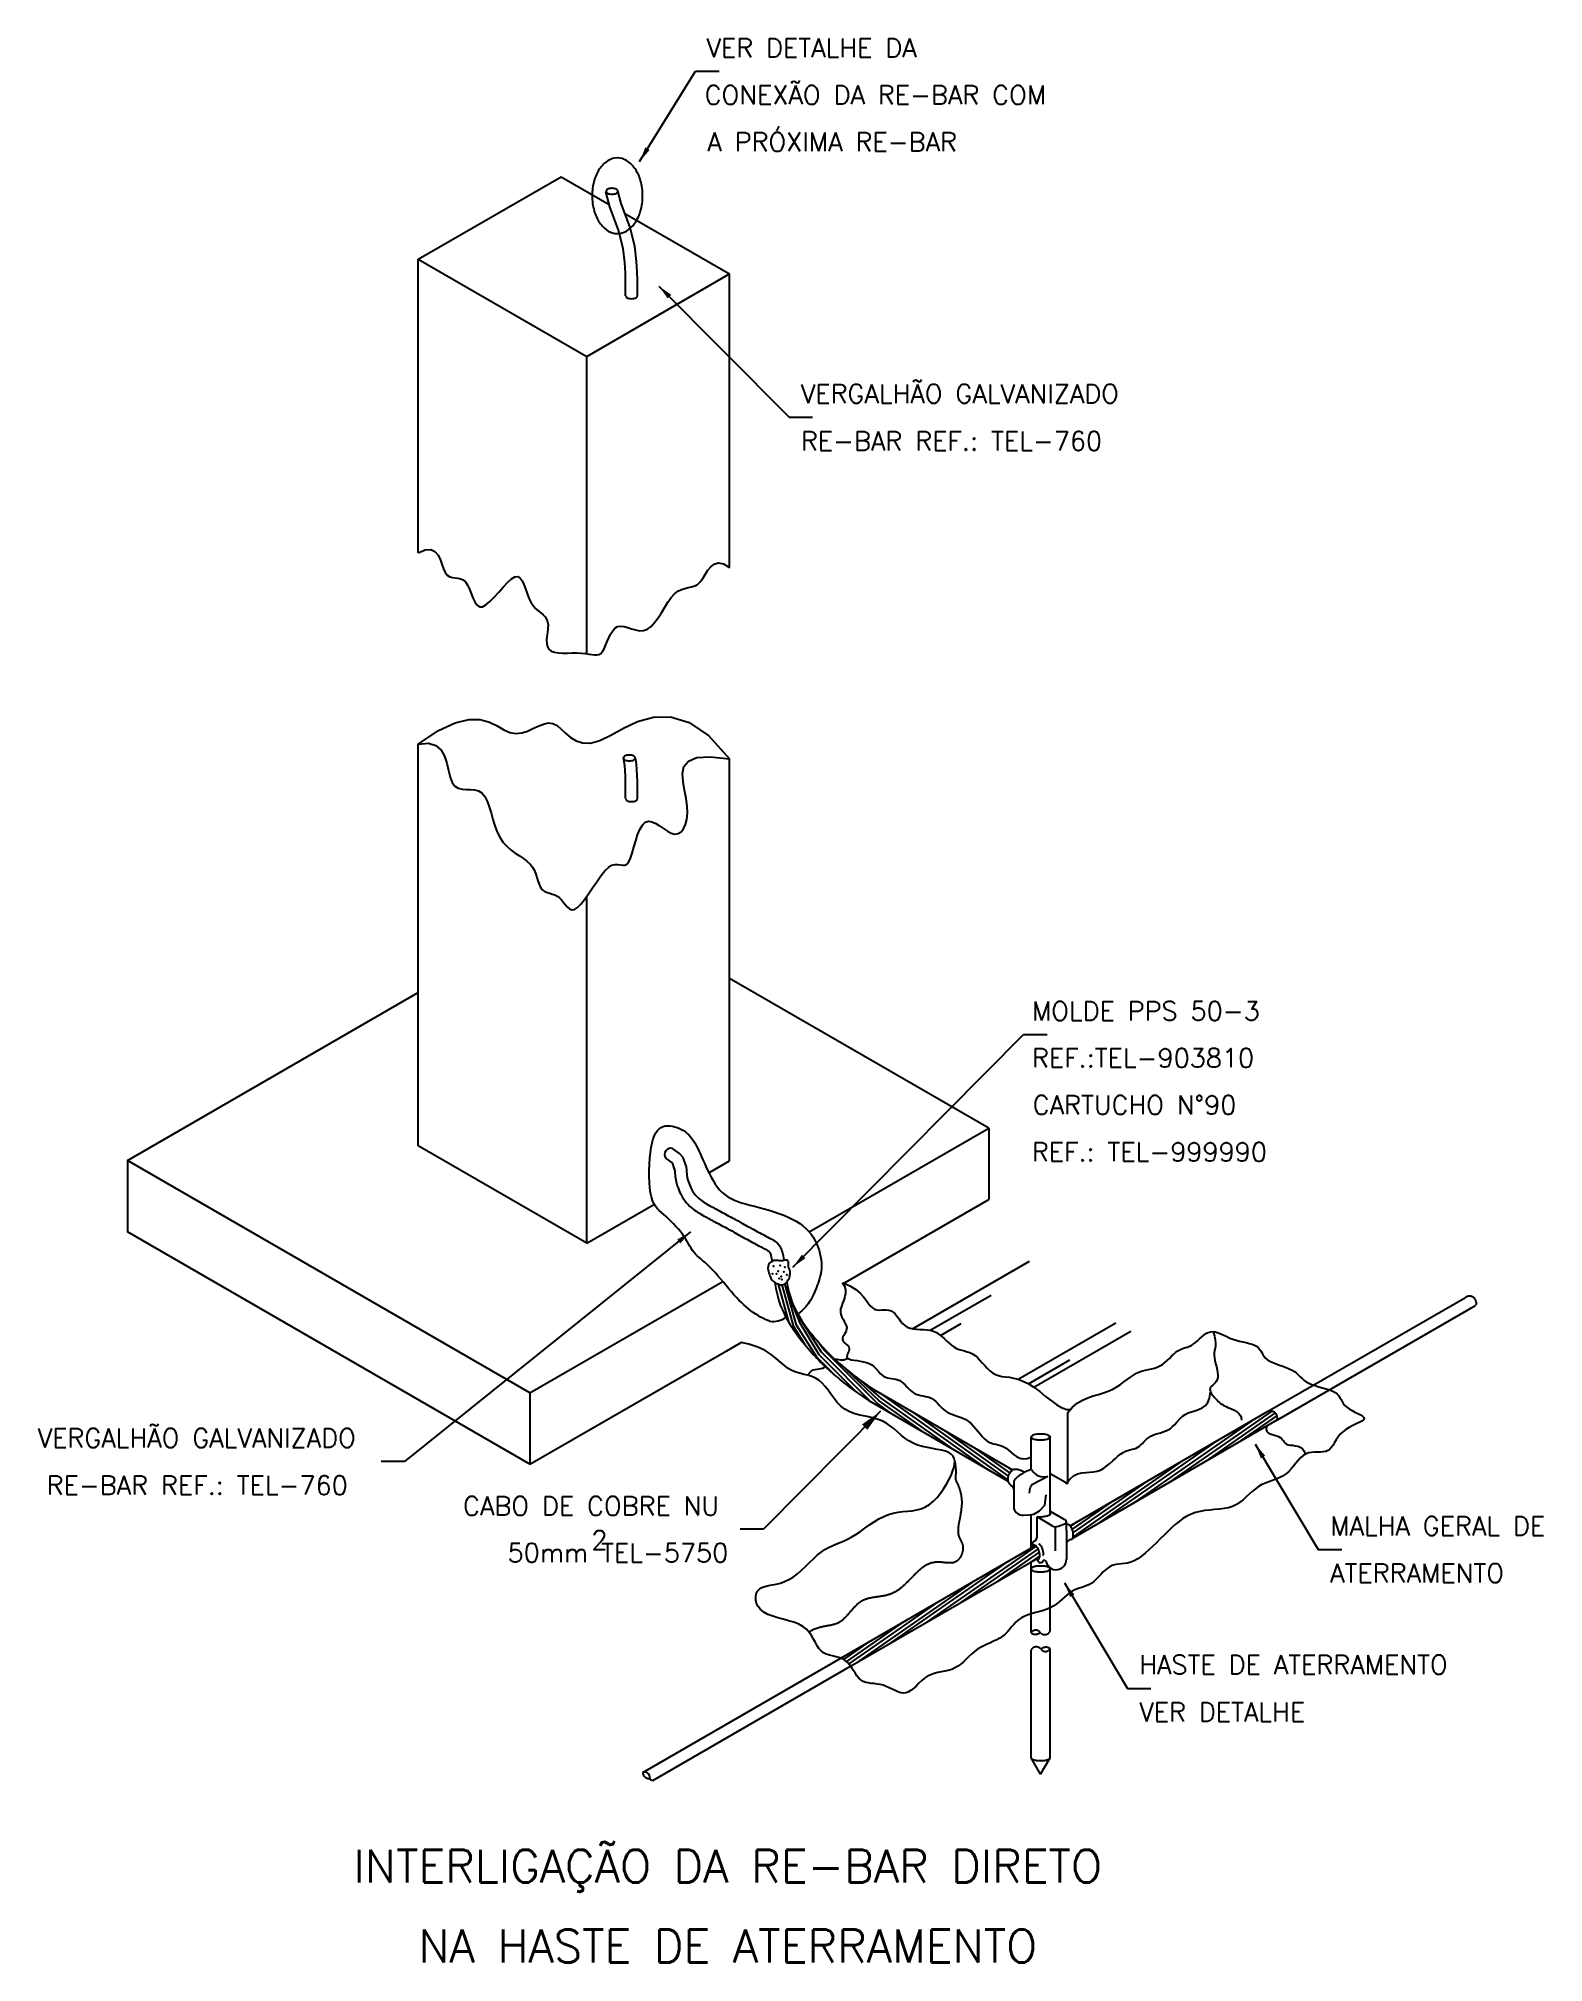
# Model space of a CAD drawing. Header units: millimetres. Extents: x -5744 to -5728, y -4402.7 to -4382.2.
import ezdxf
from ezdxf.enums import TextEntityAlignment as Align

# ---------------------------------------------------------------- set-up
doc = ezdxf.new("R2010")
doc.units = ezdxf.units.MM
doc.header["$LTSCALE"] = 10
doc.linetypes.add('DASHEDX2', pattern=[1.5, 1, -0.5])
doc.layers.add('Termotécnica', color=7, linetype='Continuous')
doc.styles.add('r140', font='romans.shx')
doc.styles.add('r80', font='romans.shx')

msp = doc.modelspace()

# ---------------------------------------------------------------- texts
at = {"layer": 'Termotécnica', "color": 2, "style": 'r80'}
for s, p in [('VER DETALHE DA', (-5736.924, -4382.407)), ('CONEXÃO DA RE-BAR COM', (-5736.943, -4382.908)), ('A PRÓXIMA RE-BAR', (-5736.915, -4383.408)), ('VERGALHÃO GALVANIZADO', (-5735.92, -4386.089)), ('RE-BAR REF.: TEL-760', (-5735.919, -4386.591)), ('MOLDE PPS 50-3 ', (-5733.46, -4392.658)), ('REF.:TEL-903810', (-5733.46, -4393.158)), ('CARTUCHO N%%d90 ', (-5733.452, -4393.658)), ('REF.: TEL-999990', (-5733.461, -4394.158)), ('VERGALHÃO GALVANIZADO', (-5744.042, -4397.204)), ('RE-BAR REF.: TEL-760', (-5743.947, -4397.706)), ('CABO DE COBRE NU', (-5739.515, -4397.926)), ('MALHA GERAL DE ', (-5730.286, -4398.14)), ('50mm TEL-5750', (-5739.04, -4398.425)), ('2', (-5738.148, -4398.289)), ('ATERRAMENTO', (-5730.287, -4398.641)), ('HASTE DE ATERRAMENTO', (-5732.318, -4399.616)), ('VER DETALHE', (-5732.318, -4400.12))]:
    msp.add_text(s, height=0.2, dxfattribs=at).set_placement(p)
at = {"layer": 'Termotécnica', "color": 5, "style": 'r140'}
for s, p in [('INTERLIGAÇÃO DA RE-BAR DIRETO', (-5736.696, -4401.94)), ('NA HASTE DE ATERRAMENTO', (-5736.696, -4402.791))]:
    msp.add_text(s, height=0.35, dxfattribs=at).set_placement(p, align=Align.BOTTOM_CENTER)

# ---------------------------------------------------------------- linework, layer by layer
at = {"layer": 'Termotécnica', "color": 2}
for p, q in [((-5737.635, -4383.517), (-5737.04, -4382.557)), ((-5737.04, -4382.557), (-5737.04, -4382.557)), ((-5737.04, -4382.557), (-5736.79, -4382.557)), ((-5739.991, -4384.557), (-5738.47, -4383.679)), ((-5738.47, -4383.679), (-5737.96, -4383.974)), ((-5737.793, -4384.07), (-5736.678, -4384.714)), ((-5739.991, -4384.557), (-5738.198, -4385.592)), ((-5739.991, -4387.681), (-5739.991, -4384.557)), ((-5738.198, -4385.592), (-5736.678, -4384.714)), ((-5736.678, -4387.838), (-5736.678, -4384.714)), ((-5737.431, -4384.842), (-5736.045, -4386.239)), ((-5738.198, -4388.756), (-5738.198, -4385.592)), ((-5736.045, -4386.239), (-5735.795, -4386.239)), ((-5739.991, -4393.995), (-5739.991, -4389.718)), ((-5736.678, -4394.152), (-5736.678, -4389.875)), ((-5738.198, -4395.03), (-5738.198, -4391.337)), ((-5733.919, -4393.804), (-5736.678, -4392.211)), ((-5743.085, -4394.15), (-5739.991, -4392.363)), ((-5736.003, -4395.284), (-5733.548, -4392.808)), ((-5733.548, -4392.808), (-5733.298, -4392.808)), ((-5735.832, -4394.908), (-5733.919, -4393.804)), ((-5733.919, -4393.804), (-5733.919, -4394.564)), ((-5733.919, -4393.804), (-5733.919, -4394.564)), ((-5738.198, -4395.03), (-5739.991, -4393.995)), ((-5743.085, -4394.15), (-5743.085, -4394.91)), ((-5738.802, -4396.623), (-5743.085, -4394.15)), ((-5736.898, -4394.28), (-5736.678, -4394.152)), ((-5738.198, -4395.03), (-5737.478, -4394.615)), ((-5735.473, -4395.461), (-5733.919, -4394.564)), ((-5735.463, -4395.455), (-5733.919, -4394.564)), ((-5738.802, -4397.383), (-5743.085, -4394.91)), ((-5737.094, -4394.91), (-5740.136, -4397.354)), ((-5738.802, -4396.623), (-5736.75, -4395.438)), ((-5738.802, -4397.383), (-5736.555, -4396.086)), ((-5736.733, -4396.189), (-5736.555, -4396.086)), ((-5738.802, -4397.383), (-5736.844, -4396.252)), ((-5738.802, -4396.623), (-5738.802, -4397.383)), ((-5738.802, -4396.623), (-5738.802, -4397.383)), ((-5735.07, -4396.819), (-5736.315, -4398.074)), ((-5733.078, -4397.592), (-5733.078, -4396.832)), ((-5733.469, -4397.44), (-5733.469, -4397.093)), ((-5733.266, -4397.916), (-5733.266, -4397.093)), ((-5731.083, -4397.169), (-5730.412, -4398.291)), ((-5740.136, -4397.354), (-5740.386, -4397.354)), ((-5733.653, -4397.579), (-5733.653, -4397.854)), ((-5733.445, -4397.591), (-5733.292, -4397.511)), ((-5733.078, -4397.592), (-5733.266, -4397.483)), ((-5733.486, -4397.692), (-5733.479, -4397.632)), ((-5733.469, -4398.277), (-5733.469, -4397.918)), ((-5733.406, -4397.944), (-5733.406, -4398.121)), ((-5733.243, -4398.038), (-5733.403, -4397.944)), ((-5733.111, -4397.973), (-5733.262, -4397.887)), ((-5733.178, -4398.042), (-5733.104, -4398.015)), ((-5733.093, -4398.089), (-5733.093, -4398)), ((-5736.315, -4398.074), (-5736.565, -4398.074)), ((-5733.213, -4398.048), (-5733.213, -4398.306)), ((-5733.093, -4398.089), (-5733.093, -4398.395)), ((-5733.469, -4398.497), (-5733.469, -4398.423)), ((-5730.412, -4398.291), (-5730.162, -4398.291)), ((-5733.114, -4398.645), (-5732.443, -4399.768)), ((-5732.443, -4399.768), (-5732.193, -4399.768))]:
    msp.add_line(p, q, dxfattribs=at)
at = {"layer": 'Termotécnica', "color": 1}
for p, q in [((-5734.732, -4395.94), (-5733.486, -4395.22)), ((-5736.043, -4395.879), (-5736.156, -4395.467)), ((-5735.994, -4395.921), (-5736.118, -4395.472)), ((-5735.964, -4395.902), (-5736.089, -4395.46)), ((-5735.928, -4395.882), (-5736.042, -4395.587)), ((-5735.698, -4396.191), (-5735.977, -4395.754)), ((-5734.543, -4395.957), (-5733.894, -4395.582)), ((-5735.874, -4396.111), (-5735.994, -4395.921)), ((-5735.749, -4396.242), (-5735.964, -4395.902)), ((-5735.724, -4396.217), (-5735.928, -4395.882)), ((-5734.432, -4396.012), (-5734.212, -4395.885)), ((-5733.608, -4396.477), (-5732.568, -4395.877)), ((-5733.439, -4396.564), (-5732.407, -4395.968)), ((-5735.673, -4396.166), (-5735.738, -4396.076)), ((-5735.105, -4396.737), (-5735.673, -4396.166)), ((-5735.557, -4396.435), (-5735.749, -4396.242)), ((-5735.326, -4396.617), (-5735.724, -4396.217)), ((-5735.171, -4396.721), (-5735.698, -4396.191)), ((-5735.084, -4396.708), (-5735.506, -4396.31)), ((-5733.498, -4396.526), (-5733.057, -4396.272)), ((-5735.063, -4396.678), (-5735.272, -4396.499)), ((-5734.935, -4396.858), (-5735.105, -4396.737)), ((-5734.603, -4397.049), (-5735.084, -4396.708)), ((-5734.272, -4397.24), (-5735.063, -4396.678)), ((-5733.94, -4397.432), (-5735.042, -4396.649)), ((-5733.718, -4397.546), (-5734.711, -4396.84)), ((-5731.119, -4396.92), (-5732.365, -4397.786)), ((-5730.908, -4396.817), (-5731.993, -4397.571)), ((-5730.871, -4396.835), (-5731.621, -4397.356)), ((-5730.851, -4396.865), (-5731.249, -4397.142)), ((-5730.849, -4396.907), (-5730.877, -4396.927)), ((-5733.712, -4397.506), (-5734.379, -4397.032)), ((-5731.491, -4397.135), (-5732.736, -4398)), ((-5733.695, -4397.474), (-5734.048, -4397.223)), ((-5733.669, -4397.448), (-5733.717, -4397.414)), ((-5731.863, -4397.349), (-5733.022, -4398.155)), ((-5732.235, -4397.564), (-5733.021, -4398.11)), ((-5732.607, -4397.779), (-5733.031, -4398.074)), ((-5732.979, -4397.994), (-5733.049, -4398.043)), ((-5733.712, -4398.415), (-5734.968, -4399.288)), ((-5733.416, -4398.254), (-5734.596, -4399.074)), ((-5733.394, -4398.282), (-5734.224, -4398.859)), ((-5733.381, -4398.317), (-5733.852, -4398.644)), ((-5733.377, -4398.358), (-5733.48, -4398.43)), ((-5734.094, -4398.638), (-5735.339, -4399.503)), ((-5734.466, -4398.852), (-5735.409, -4399.508)), ((-5734.838, -4399.067), (-5735.435, -4399.482)), ((-5735.21, -4399.282), (-5735.466, -4399.46))]:
    msp.add_line(p, q, dxfattribs=at)
at = {"layer": 'Termotécnica', "color": 1, "linetype": 'DASHEDX2'}
for p, q in [((-5730.951, -4396.823), (-5728.845, -4395.607)), ((-5730.846, -4396.909), (-5728.74, -4395.693)), ((-5733.469, -4399.178), (-5733.469, -4398.497)), ((-5733.266, -4399.161), (-5733.266, -4398.497)), ((-5737.602, -4400.663), (-5735.495, -4399.447)), ((-5733.469, -4400.506), (-5733.469, -4399.362)), ((-5733.266, -4400.506), (-5733.266, -4399.346)), ((-5737.496, -4400.748), (-5735.39, -4399.532)), ((-5733.368, -4400.682), (-5733.469, -4400.506)), ((-5733.368, -4400.682), (-5733.266, -4400.506))]:
    msp.add_line(p, q, dxfattribs=at)
at = {"layer": 'Termotécnica', "color": 3}
for p, q in [((-5733.716, -4397.562), (-5735.193, -4396.709)), ((-5733.664, -4397.445), (-5735.122, -4396.603)), ((-5733.054, -4398.037), (-5730.951, -4396.823)), ((-5733.026, -4398.168), (-5730.85, -4396.911)), ((-5735.495, -4399.447), (-5733.422, -4398.249)), ((-5735.39, -4399.532), (-5733.379, -4398.371))]:
    msp.add_line(p, q, dxfattribs=at)
at = {"layer": 'Termotécnica', "color": 1}
msp.add_lwpolyline([(-5737.872, -4383.478, 0.139889), (-5737.969, -4383.506, 0.107118), (-5738.062, -4383.596, 0.079812), (-5738.119, -4383.721, 0.067459), (-5738.141, -4383.881, 0.067459), (-5738.119, -4384.042, 0.079812), (-5738.062, -4384.166, 0.107118), (-5737.969, -4384.257, 0.139889), (-5737.872, -4384.284, 0.139889), (-5737.776, -4384.257, 0.107118), (-5737.682, -4384.166, 0.079812), (-5737.625, -4384.042, 0.067459), (-5737.603, -4383.881, 0.067459), (-5737.625, -4383.721, 0.079812), (-5737.682, -4383.596, 0.107118), (-5737.776, -4383.506, 0.139889)], format="xyb", close=True, dxfattribs=at)
at = {"layer": 'Termotécnica', "color": 2}
for points in [[(-5737.867, -4383.833, 0.174532), (-5737.871, -4383.823, 0.104234), (-5737.886, -4383.811, 0.065017), (-5737.905, -4383.805, 0.051167), (-5737.93, -4383.802, 0.051167), (-5737.956, -4383.805, 0.065017), (-5737.975, -4383.811, 0.104234), (-5737.989, -4383.823, 0.174532), (-5737.993, -4383.833, 0.174532), (-5737.989, -4383.844, 0.104234), (-5737.975, -4383.856, 0.065017), (-5737.956, -4383.862, 0.051167), (-5737.93, -4383.865, 0.051167), (-5737.905, -4383.862, 0.065017), (-5737.886, -4383.856, 0.104234), (-5737.871, -4383.844, 0.174532)], [(-5737.681, -4389.865, 0.174532), (-5737.685, -4389.854, 0.104234), (-5737.7, -4389.843, 0.065017), (-5737.719, -4389.836, 0.051167), (-5737.744, -4389.834, 0.051167), (-5737.77, -4389.836, 0.065017), (-5737.789, -4389.843, 0.104234), (-5737.803, -4389.854, 0.174532), (-5737.807, -4389.865, 0.174532), (-5737.803, -4389.876, 0.104234), (-5737.789, -4389.887, 0.065017), (-5737.77, -4389.894, 0.051167), (-5737.744, -4389.897, 0.051167), (-5737.719, -4389.894, 0.065017), (-5737.7, -4389.887, 0.104234), (-5737.685, -4389.876, 0.174532)], [(-5733.469, -4397.093, 0.236645), (-5733.464, -4397.102, 0.085557), (-5733.439, -4397.115, 0.043156), (-5733.409, -4397.121, 0.031861), (-5733.368, -4397.124, 0.031861), (-5733.326, -4397.121, 0.043156), (-5733.296, -4397.115, 0.085557), (-5733.271, -4397.102, 0.236645), (-5733.266, -4397.093, 0.236645), (-5733.271, -4397.083, 0.085557), (-5733.296, -4397.071, 0.043156), (-5733.326, -4397.064, 0.031861), (-5733.368, -4397.061, 0.031861), (-5733.409, -4397.064, 0.043156), (-5733.439, -4397.071, 0.085557), (-5733.464, -4397.083, 0.236645)]]:
    msp.add_lwpolyline(points, format="xyb", close=True, dxfattribs=at)
at = {"layer": 'Termotécnica', "color": 3}
for points in [[(-5737.794, -4384.592), (-5737.809, -4384.441), (-5737.86, -4384.248), (-5737.953, -4384.001), (-5737.993, -4383.841)], [(-5737.669, -4384.58), (-5737.685, -4384.418), (-5737.74, -4384.21), (-5737.833, -4383.964), (-5737.866, -4383.83)], [(-5737.784, -4384.945), (-5737.784, -4384.853), (-5737.784, -4384.773), (-5737.786, -4384.704), (-5737.789, -4384.645), (-5737.794, -4384.594), (-5737.795, -4384.592)], [(-5737.659, -4384.945), (-5737.658, -4384.852), (-5737.659, -4384.771), (-5737.661, -4384.699), (-5737.664, -4384.636), (-5737.669, -4384.58)], [(-5737.784, -4390.298), (-5737.784, -4390.206), (-5737.784, -4390.126), (-5737.786, -4390.058), (-5737.789, -4389.999), (-5737.794, -4389.948), (-5737.8, -4389.904), (-5737.808, -4389.866), (-5737.808, -4389.865)], [(-5737.659, -4390.299), (-5737.658, -4390.206), (-5737.659, -4390.124), (-5737.661, -4390.053), (-5737.664, -4389.989), (-5737.669, -4389.933), (-5737.677, -4389.883), (-5737.681, -4389.863)], [(-5737.259, -4394.251), (-5737.281, -4394.185), (-5737.294, -4394.171), (-5737.36, -4394.122)], [(-5737.14, -4394.211), (-5737.171, -4394.119), (-5737.21, -4394.077), (-5737.285, -4394.021)], [(-5737.264, -4394.235), (-5737.262, -4394.272), (-5737.257, -4394.318), (-5737.251, -4394.357), (-5737.243, -4394.39), (-5737.235, -4394.419), (-5737.226, -4394.442), (-5737.218, -4394.462), (-5737.209, -4394.482), (-5737.2, -4394.502), (-5737.19, -4394.522), (-5737.178, -4394.542), (-5737.166, -4394.562), (-5737.152, -4394.581), (-5737.137, -4394.6), (-5737.12, -4394.618), (-5737.104, -4394.635), (-5737.086, -4394.65), (-5737.069, -4394.665), (-5737.051, -4394.678), (-5737.034, -4394.69), (-5737.016, -4394.702), (-5736.999, -4394.712), (-5736.982, -4394.722), (-5736.965, -4394.732), (-5736.949, -4394.741), (-5736.932, -4394.75), (-5736.916, -4394.759), (-5736.9, -4394.767), (-5736.884, -4394.776), (-5736.867, -4394.785), (-5736.851, -4394.794), (-5736.834, -4394.803), (-5736.817, -4394.812), (-5736.799, -4394.822), (-5736.781, -4394.832), (-5736.763, -4394.842), (-5736.744, -4394.852), (-5736.726, -4394.861), (-5736.708, -4394.871), (-5736.691, -4394.879), (-5736.675, -4394.887), (-5736.661, -4394.895), (-5736.651, -4394.9)], [(-5737.14, -4394.211), (-5737.137, -4394.261), (-5737.133, -4394.301), (-5737.128, -4394.333), (-5737.122, -4394.358), (-5737.116, -4394.378), (-5737.109, -4394.396), (-5737.102, -4394.414), (-5737.095, -4394.43), (-5737.087, -4394.447), (-5737.079, -4394.462), (-5737.071, -4394.477), (-5737.061, -4394.492), (-5737.051, -4394.506), (-5737.041, -4394.519), (-5737.029, -4394.531), (-5737.017, -4394.543), (-5737.005, -4394.555), (-5736.991, -4394.566), (-5736.977, -4394.576), (-5736.963, -4394.586), (-5736.949, -4394.596), (-5736.934, -4394.605), (-5736.919, -4394.614), (-5736.904, -4394.623), (-5736.888, -4394.631), (-5736.873, -4394.64), (-5736.857, -4394.648), (-5736.841, -4394.656), (-5736.825, -4394.665), (-5736.808, -4394.674), (-5736.791, -4394.683), (-5736.774, -4394.693), (-5736.756, -4394.702), (-5736.739, -4394.712), (-5736.721, -4394.722), (-5736.703, -4394.731), (-5736.686, -4394.741), (-5736.668, -4394.75), (-5736.651, -4394.759), (-5736.634, -4394.767), (-5736.617, -4394.776), (-5736.601, -4394.785), (-5736.586, -4394.793), (-5736.571, -4394.802), (-5736.567, -4394.805)], [(-5736.651, -4394.9), (-5736.651, -4394.9), (-5736.634, -4394.911), (-5736.617, -4394.921), (-5736.6, -4394.931), (-5736.584, -4394.94), (-5736.567, -4394.949), (-5736.551, -4394.958), (-5736.535, -4394.966), (-5736.518, -4394.975), (-5736.502, -4394.983), (-5736.486, -4394.992), (-5736.469, -4395.002), (-5736.452, -4395.011), (-5736.434, -4395.021), (-5736.416, -4395.031), (-5736.398, -4395.041), (-5736.379, -4395.05), (-5736.361, -4395.06), (-5736.343, -4395.069), (-5736.326, -4395.078), (-5736.31, -4395.086), (-5736.296, -4395.093), (-5736.284, -4395.1), (-5736.274, -4395.106), (-5736.266, -4395.112), (-5736.261, -4395.116), (-5736.258, -4395.119), (-5736.255, -4395.122), (-5736.253, -4395.125), (-5736.25, -4395.128), (-5736.248, -4395.132), (-5736.246, -4395.137), (-5736.243, -4395.144), (-5736.24, -4395.153), (-5736.237, -4395.163), (-5736.234, -4395.175), (-5736.231, -4395.19), (-5736.228, -4395.206), (-5736.225, -4395.224)], [(-5736.569, -4394.804), (-5736.554, -4394.813), (-5736.539, -4394.821), (-5736.523, -4394.83), (-5736.508, -4394.838), (-5736.492, -4394.847), (-5736.476, -4394.855), (-5736.459, -4394.864), (-5736.443, -4394.873), (-5736.426, -4394.882), (-5736.409, -4394.891), (-5736.391, -4394.901), (-5736.374, -4394.911), (-5736.356, -4394.92), (-5736.338, -4394.93), (-5736.321, -4394.939), (-5736.303, -4394.949), (-5736.286, -4394.958), (-5736.269, -4394.966), (-5736.252, -4394.975), (-5736.236, -4394.983), (-5736.221, -4394.992), (-5736.206, -4395.001), (-5736.193, -4395.01), (-5736.181, -4395.019), (-5736.169, -4395.029), (-5736.16, -4395.04), (-5736.151, -4395.051), (-5736.143, -4395.062), (-5736.136, -4395.075), (-5736.13, -4395.088), (-5736.125, -4395.101), (-5736.12, -4395.116), (-5736.116, -4395.131), (-5736.112, -4395.148), (-5736.108, -4395.165), (-5736.105, -4395.184), (-5736.101, -4395.205), (-5736.1, -4395.214)], [(-5736.196, -4395.448), (-5736.185, -4395.511), (-5736.169, -4395.582), (-5736.152, -4395.644), (-5736.134, -4395.696), (-5736.116, -4395.74), (-5736.098, -4395.778), (-5736.081, -4395.812), (-5736.064, -4395.843), (-5736.047, -4395.873), (-5736.03, -4395.901), (-5736.013, -4395.927), (-5735.997, -4395.952), (-5735.98, -4395.975), (-5735.963, -4395.998), (-5735.946, -4396.021), (-5735.929, -4396.043), (-5735.912, -4396.064), (-5735.895, -4396.086), (-5735.878, -4396.107), (-5735.86, -4396.129), (-5735.842, -4396.15), (-5735.824, -4396.171), (-5735.806, -4396.192), (-5735.787, -4396.213), (-5735.768, -4396.234), (-5735.749, -4396.255), (-5735.729, -4396.276), (-5735.709, -4396.296), (-5735.689, -4396.317), (-5735.668, -4396.337), (-5735.647, -4396.357), (-5735.626, -4396.376), (-5735.605, -4396.394), (-5735.584, -4396.412), (-5735.563, -4396.43), (-5735.543, -4396.447), (-5735.523, -4396.464), (-5735.503, -4396.48), (-5735.482, -4396.497), (-5735.46, -4396.516), (-5735.433, -4396.537), (-5735.401, -4396.562), (-5735.363, -4396.59), (-5735.317, -4396.623), (-5735.26, -4396.662), (-5735.193, -4396.709)], [(-5736.068, -4395.443), (-5736.06, -4395.487), (-5736.046, -4395.552), (-5736.031, -4395.606), (-5736.016, -4395.651), (-5736, -4395.689), (-5735.984, -4395.722), (-5735.969, -4395.753), (-5735.953, -4395.781), (-5735.938, -4395.808), (-5735.923, -4395.833), (-5735.907, -4395.857), (-5735.892, -4395.88), (-5735.877, -4395.901), (-5735.861, -4395.923), (-5735.845, -4395.944), (-5735.829, -4395.965), (-5735.813, -4395.986), (-5735.796, -4396.006), (-5735.78, -4396.027), (-5735.763, -4396.047), (-5735.745, -4396.067), (-5735.728, -4396.088), (-5735.71, -4396.108), (-5735.692, -4396.128), (-5735.674, -4396.148), (-5735.656, -4396.168), (-5735.637, -4396.188), (-5735.619, -4396.207), (-5735.6, -4396.226), (-5735.58, -4396.245), (-5735.561, -4396.263), (-5735.541, -4396.281), (-5735.521, -4396.299), (-5735.501, -4396.316), (-5735.481, -4396.333), (-5735.461, -4396.35), (-5735.441, -4396.366), (-5735.421, -4396.383), (-5735.401, -4396.4), (-5735.38, -4396.417), (-5735.355, -4396.437), (-5735.325, -4396.46), (-5735.288, -4396.487), (-5735.243, -4396.519), (-5735.188, -4396.558), (-5735.122, -4396.603)]]:
    msp.add_lwpolyline(points, dxfattribs=at)
at = {"layer": 'Termotécnica', "color": 2}
for points in [[(-5737.784, -4384.945, 0.174532), (-5737.78, -4384.956, 0.104234), (-5737.766, -4384.968, 0.065017), (-5737.747, -4384.974, 0.051167), (-5737.721, -4384.977, 0.051167), (-5737.696, -4384.974, 0.065017), (-5737.677, -4384.968, 0.104234), (-5737.663, -4384.956, 0.174532), (-5737.659, -4384.945, 0.174532)], [(-5737.784, -4390.299, 0.174532), (-5737.78, -4390.31, 0.104234), (-5737.766, -4390.321, 0.065017), (-5737.747, -4390.328, 0.051167), (-5737.721, -4390.33, 0.051167), (-5737.696, -4390.328, 0.065017), (-5737.677, -4390.321, 0.104234), (-5737.663, -4390.31, 0.174532), (-5737.659, -4390.299, 0.174532)], [(-5733.675, -4397.452, 0.057952), (-5733.69, -4397.467, 0.068674), (-5733.708, -4397.496, 0.068674), (-5733.717, -4397.529, 0.094064), (-5733.715, -4397.563, 0.032944)], [(-5733.715, -4397.563, 0.023838), (-5733.713, -4397.569, 0.202617)], [(-5733.642, -4397.438, 0.138403), (-5733.675, -4397.452, 0.080567)], [(-5733.469, -4398.497, 0.236645), (-5733.464, -4398.506, 0.085557), (-5733.439, -4398.519, 0.043156), (-5733.409, -4398.526, 0.031861), (-5733.368, -4398.528, 0.031861), (-5733.326, -4398.526, 0.043156), (-5733.296, -4398.519, 0.085557), (-5733.271, -4398.506, 0.236645), (-5733.266, -4398.497)]]:
    msp.add_lwpolyline(points, format="xyb", dxfattribs=at)
for points in [[(-5739.991, -4387.681), (-5739.916, -4387.649), (-5739.858, -4387.646), (-5739.815, -4387.667), (-5739.783, -4387.704), (-5739.759, -4387.751), (-5739.739, -4387.803), (-5739.722, -4387.852), (-5739.704, -4387.893), (-5739.682, -4387.92), (-5739.656, -4387.937), (-5739.628, -4387.945), (-5739.599, -4387.949), (-5739.569, -4387.952), (-5739.54, -4387.958), (-5739.513, -4387.97), (-5739.488, -4387.992), (-5739.466, -4388.025), (-5739.447, -4388.068), (-5739.428, -4388.114), (-5739.41, -4388.161), (-5739.39, -4388.203), (-5739.367, -4388.236), (-5739.341, -4388.255), (-5739.309, -4388.257), (-5739.271, -4388.237), (-5739.228, -4388.201), (-5739.182, -4388.154), (-5739.135, -4388.1), (-5739.087, -4388.046), (-5739.042, -4387.998), (-5739, -4387.959), (-5738.963, -4387.937), (-5738.932, -4387.935), (-5738.906, -4387.95), (-5738.885, -4387.979), (-5738.866, -4388.019), (-5738.849, -4388.065), (-5738.832, -4388.114), (-5738.814, -4388.163), (-5738.793, -4388.206), (-5738.769, -4388.243), (-5738.743, -4388.273), (-5738.715, -4388.298), (-5738.688, -4388.32), (-5738.663, -4388.341), (-5738.642, -4388.363), (-5738.625, -4388.388), (-5738.614, -4388.416), (-5738.61, -4388.45), (-5738.612, -4388.489), (-5738.616, -4388.529), (-5738.622, -4388.571), (-5738.625, -4388.611), (-5738.624, -4388.649), (-5738.617, -4388.682), (-5738.601, -4388.708), (-5738.575, -4388.727), (-5738.54, -4388.739), (-5738.498, -4388.746), (-5738.451, -4388.749), (-5738.401, -4388.749), (-5738.35, -4388.748), (-5738.301, -4388.748), (-5738.255, -4388.749), (-5738.213, -4388.753), (-5738.177, -4388.759), (-5738.145, -4388.764), (-5738.117, -4388.768), (-5738.091, -4388.768), (-5738.069, -4388.763), (-5738.049, -4388.752), (-5738.031, -4388.732), (-5738.014, -4388.703), (-5737.997, -4388.667), (-5737.981, -4388.627), (-5737.963, -4388.585), (-5737.944, -4388.546), (-5737.922, -4388.511), (-5737.898, -4388.483), (-5737.87, -4388.466), (-5737.837, -4388.462), (-5737.801, -4388.467), (-5737.762, -4388.478), (-5737.721, -4388.491), (-5737.678, -4388.503), (-5737.636, -4388.511), (-5737.593, -4388.509), (-5737.552, -4388.495), (-5737.513, -4388.466), (-5737.475, -4388.425), (-5737.439, -4388.374), (-5737.403, -4388.319), (-5737.368, -4388.262), (-5737.334, -4388.207), (-5737.299, -4388.158), (-5737.263, -4388.118), (-5737.227, -4388.09), (-5737.191, -4388.072), (-5737.154, -4388.06), (-5737.118, -4388.052), (-5737.083, -4388.045), (-5737.049, -4388.034), (-5737.018, -4388.018), (-5736.989, -4387.992), (-5736.962, -4387.955), (-5736.936, -4387.912), (-5736.909, -4387.868), (-5736.878, -4387.83), (-5736.842, -4387.801), (-5736.798, -4387.789), (-5736.744, -4387.8), (-5736.678, -4387.838)], [(-5739.991, -4389.718), (-5739.776, -4389.573), (-5739.598, -4389.49), (-5739.452, -4389.455), (-5739.332, -4389.457), (-5739.234, -4389.484), (-5739.151, -4389.524), (-5739.08, -4389.565), (-5739.015, -4389.595), (-5738.952, -4389.605), (-5738.89, -4389.598), (-5738.829, -4389.579), (-5738.77, -4389.553), (-5738.714, -4389.526), (-5738.659, -4389.504), (-5738.608, -4389.493), (-5738.56, -4389.497), (-5738.514, -4389.52), (-5738.47, -4389.557), (-5738.423, -4389.601), (-5738.371, -4389.646), (-5738.312, -4389.683), (-5738.242, -4389.706), (-5738.159, -4389.707), (-5738.06, -4389.68), (-5737.942, -4389.622), (-5737.807, -4389.548), (-5737.656, -4389.478), (-5737.488, -4389.432), (-5737.305, -4389.429), (-5737.109, -4389.488), (-5736.899, -4389.631), (-5736.678, -4389.875)], [(-5739.991, -4389.718), (-5739.883, -4389.709), (-5739.804, -4389.733), (-5739.748, -4389.781), (-5739.711, -4389.846), (-5739.686, -4389.92), (-5739.668, -4389.997), (-5739.651, -4390.068), (-5739.631, -4390.125), (-5739.602, -4390.164), (-5739.566, -4390.186), (-5739.525, -4390.197), (-5739.481, -4390.2), (-5739.436, -4390.202), (-5739.391, -4390.206), (-5739.349, -4390.216), (-5739.313, -4390.238), (-5739.282, -4390.275), (-5739.257, -4390.324), (-5739.235, -4390.384), (-5739.216, -4390.45), (-5739.196, -4390.519), (-5739.175, -4390.588), (-5739.151, -4390.654), (-5739.121, -4390.714), (-5739.086, -4390.765), (-5739.046, -4390.808), (-5739.003, -4390.845), (-5738.958, -4390.877), (-5738.914, -4390.907), (-5738.872, -4390.935), (-5738.834, -4390.964), (-5738.801, -4390.994), (-5738.775, -4391.028), (-5738.755, -4391.064), (-5738.74, -4391.102), (-5738.728, -4391.139), (-5738.717, -4391.174), (-5738.706, -4391.207), (-5738.695, -4391.236), (-5738.68, -4391.26), (-5738.662, -4391.277), (-5738.641, -4391.29), (-5738.617, -4391.299), (-5738.592, -4391.306), (-5738.566, -4391.314), (-5738.539, -4391.323), (-5738.513, -4391.336), (-5738.489, -4391.353), (-5738.467, -4391.376), (-5738.445, -4391.403), (-5738.425, -4391.43), (-5738.404, -4391.454), (-5738.381, -4391.472), (-5738.357, -4391.481), (-5738.329, -4391.477), (-5738.298, -4391.458), (-5738.262, -4391.422), (-5738.222, -4391.372), (-5738.18, -4391.312), (-5738.136, -4391.247), (-5738.092, -4391.182), (-5738.048, -4391.121), (-5738.006, -4391.068), (-5737.966, -4391.03), (-5737.93, -4391.007), (-5737.897, -4390.998), (-5737.867, -4390.998), (-5737.84, -4391.002), (-5737.815, -4391.006), (-5737.792, -4391.005), (-5737.771, -4390.995), (-5737.751, -4390.971), (-5737.733, -4390.931), (-5737.715, -4390.877), (-5737.696, -4390.815), (-5737.677, -4390.749), (-5737.656, -4390.685), (-5737.632, -4390.627), (-5737.606, -4390.58), (-5737.576, -4390.55), (-5737.541, -4390.539), (-5737.504, -4390.545), (-5737.464, -4390.563), (-5737.422, -4390.589), (-5737.38, -4390.617), (-5737.338, -4390.644), (-5737.298, -4390.665), (-5737.26, -4390.675), (-5737.225, -4390.67), (-5737.194, -4390.651), (-5737.168, -4390.619), (-5737.148, -4390.575), (-5737.134, -4390.519), (-5737.127, -4390.454), (-5737.129, -4390.379), (-5737.139, -4390.297), (-5737.156, -4390.208), (-5737.173, -4390.118), (-5737.179, -4390.032), (-5737.163, -4389.957), (-5737.115, -4389.898), (-5737.025, -4389.861), (-5736.883, -4389.852), (-5736.678, -4389.875)], [(-5736.259, -4395.246), (-5736.265, -4395.262), (-5736.268, -4395.278), (-5736.269, -4395.296), (-5736.267, -4395.313), (-5736.264, -4395.33), (-5736.26, -4395.347), (-5736.254, -4395.363), (-5736.249, -4395.378), (-5736.243, -4395.391), (-5736.237, -4395.403), (-5736.23, -4395.413), (-5736.224, -4395.422), (-5736.217, -4395.431), (-5736.209, -4395.438), (-5736.201, -4395.444), (-5736.193, -4395.45), (-5736.184, -4395.455), (-5736.175, -4395.46), (-5736.165, -4395.464), (-5736.155, -4395.468), (-5736.145, -4395.47), (-5736.135, -4395.472), (-5736.125, -4395.472), (-5736.115, -4395.472), (-5736.106, -4395.47), (-5736.097, -4395.467), (-5736.089, -4395.462), (-5736.082, -4395.457), (-5736.074, -4395.451), (-5736.068, -4395.443), (-5736.061, -4395.435), (-5736.056, -4395.425), (-5736.05, -4395.415), (-5736.045, -4395.404), (-5736.041, -4395.392), (-5736.038, -4395.381), (-5736.035, -4395.369), (-5736.033, -4395.358), (-5736.032, -4395.347), (-5736.032, -4395.337), (-5736.033, -4395.329), (-5736.035, -4395.321), (-5736.038, -4395.313), (-5736.041, -4395.306), (-5736.044, -4395.299), (-5736.047, -4395.292), (-5736.049, -4395.284), (-5736.051, -4395.276), (-5736.051, -4395.267), (-5736.052, -4395.258), (-5736.052, -4395.248), (-5736.052, -4395.238), (-5736.052, -4395.23), (-5736.054, -4395.222), (-5736.056, -4395.216), (-5736.06, -4395.212), (-5736.066, -4395.21), (-5736.074, -4395.209), (-5736.083, -4395.211), (-5736.093, -4395.212), (-5736.103, -4395.215), (-5736.115, -4395.217), (-5736.127, -4395.218), (-5736.138, -4395.218), (-5736.15, -4395.217), (-5736.162, -4395.215), (-5736.175, -4395.213), (-5736.188, -4395.213), (-5736.203, -4395.215), (-5736.22, -4395.221), (-5736.238, -4395.231), (-5736.259, -4395.246)], [(-5735.481, -4395.449), (-5735.455, -4395.487), (-5735.444, -4395.525), (-5735.443, -4395.562), (-5735.45, -4395.599), (-5735.462, -4395.635), (-5735.476, -4395.669), (-5735.488, -4395.702), (-5735.496, -4395.733), (-5735.497, -4395.763), (-5735.492, -4395.79), (-5735.482, -4395.816), (-5735.47, -4395.84), (-5735.458, -4395.863), (-5735.446, -4395.885), (-5735.436, -4395.906), (-5735.431, -4395.926), (-5735.432, -4395.945), (-5735.436, -4395.963), (-5735.444, -4395.98), (-5735.453, -4395.997), (-5735.463, -4396.013), (-5735.471, -4396.027), (-5735.476, -4396.041), (-5735.477, -4396.055), (-5735.473, -4396.067), (-5735.465, -4396.079), (-5735.454, -4396.09), (-5735.441, -4396.101), (-5735.429, -4396.112), (-5735.417, -4396.124), (-5735.409, -4396.136), (-5735.404, -4396.15), (-5735.404, -4396.164), (-5735.408, -4396.179), (-5735.415, -4396.194), (-5735.421, -4396.209), (-5735.427, -4396.223), (-5735.429, -4396.236), (-5735.427, -4396.248), (-5735.418, -4396.258), (-5735.402, -4396.265), (-5735.379, -4396.271), (-5735.352, -4396.275), (-5735.321, -4396.28), (-5735.288, -4396.285), (-5735.254, -4396.291), (-5735.221, -4396.3), (-5735.191, -4396.311), (-5735.165, -4396.326), (-5735.142, -4396.343), (-5735.122, -4396.362), (-5735.103, -4396.382), (-5735.086, -4396.401), (-5735.07, -4396.42), (-5735.053, -4396.436), (-5735.035, -4396.448), (-5735.016, -4396.457), (-5734.996, -4396.463), (-5734.975, -4396.467), (-5734.953, -4396.47), (-5734.931, -4396.473), (-5734.909, -4396.477), (-5734.888, -4396.483), (-5734.867, -4396.492), (-5734.847, -4396.504), (-5734.829, -4396.52), (-5734.81, -4396.539), (-5734.792, -4396.558), (-5734.774, -4396.577), (-5734.755, -4396.596), (-5734.735, -4396.613), (-5734.714, -4396.627), (-5734.691, -4396.638), (-5734.667, -4396.645), (-5734.643, -4396.651), (-5734.618, -4396.656), (-5734.593, -4396.661), (-5734.569, -4396.666), (-5734.546, -4396.674), (-5734.524, -4396.684), (-5734.503, -4396.698), (-5734.484, -4396.715), (-5734.466, -4396.733), (-5734.447, -4396.753), (-5734.429, -4396.773), (-5734.409, -4396.792), (-5734.388, -4396.81), (-5734.366, -4396.826), (-5734.34, -4396.839), (-5734.313, -4396.85), (-5734.285, -4396.86), (-5734.255, -4396.87), (-5734.225, -4396.88), (-5734.195, -4396.893), (-5734.165, -4396.908), (-5734.136, -4396.927), (-5734.108, -4396.95), (-5734.082, -4396.977), (-5734.057, -4397.006), (-5734.032, -4397.035), (-5734.008, -4397.064), (-5733.985, -4397.091), (-5733.962, -4397.115), (-5733.938, -4397.134), (-5733.915, -4397.148), (-5733.891, -4397.158), (-5733.868, -4397.164), (-5733.843, -4397.17), (-5733.819, -4397.175), (-5733.793, -4397.182), (-5733.767, -4397.193), (-5733.741, -4397.208), (-5733.714, -4397.229), (-5733.685, -4397.253), (-5733.655, -4397.278), (-5733.623, -4397.3), (-5733.589, -4397.317), (-5733.552, -4397.325), (-5733.511, -4397.322), (-5733.466, -4397.305)], [(-5735.463, -4395.455), (-5735.391, -4395.488), (-5735.334, -4395.524), (-5735.289, -4395.562), (-5735.253, -4395.6), (-5735.225, -4395.637), (-5735.201, -4395.67), (-5735.18, -4395.698), (-5735.158, -4395.719), (-5735.135, -4395.732), (-5735.111, -4395.739), (-5735.085, -4395.741), (-5735.058, -4395.74), (-5735.032, -4395.739), (-5735.006, -4395.738), (-5734.981, -4395.741), (-5734.958, -4395.749), (-5734.936, -4395.763), (-5734.916, -4395.783), (-5734.897, -4395.807), (-5734.878, -4395.833), (-5734.858, -4395.859), (-5734.836, -4395.884), (-5734.812, -4395.906), (-5734.786, -4395.923), (-5734.755, -4395.935), (-5734.722, -4395.942), (-5734.687, -4395.946), (-5734.651, -4395.948), (-5734.614, -4395.949), (-5734.577, -4395.952), (-5734.542, -4395.957), (-5734.508, -4395.967), (-5734.476, -4395.981), (-5734.447, -4396), (-5734.419, -4396.022), (-5734.393, -4396.046), (-5734.367, -4396.071), (-5734.342, -4396.094), (-5734.316, -4396.116), (-5734.29, -4396.134), (-5734.263, -4396.149), (-5734.235, -4396.16), (-5734.206, -4396.168), (-5734.177, -4396.177), (-5734.149, -4396.185), (-5734.12, -4396.195), (-5734.092, -4396.209), (-5734.065, -4396.226), (-5734.039, -4396.248), (-5734.013, -4396.274), (-5733.988, -4396.303), (-5733.962, -4396.332), (-5733.936, -4396.361), (-5733.909, -4396.387), (-5733.88, -4396.41), (-5733.849, -4396.428), (-5733.816, -4396.439), (-5733.781, -4396.447), (-5733.742, -4396.452), (-5733.7, -4396.457), (-5733.656, -4396.465), (-5733.607, -4396.477), (-5733.555, -4396.497), (-5733.499, -4396.525), (-5733.439, -4396.564), (-5733.377, -4396.61), (-5733.314, -4396.66), (-5733.252, -4396.708), (-5733.193, -4396.75), (-5733.138, -4396.783), (-5733.089, -4396.801), (-5733.048, -4396.801)], [(-5733.078, -4396.832), (-5733.03, -4396.777), (-5732.978, -4396.734), (-5732.923, -4396.701), (-5732.866, -4396.676), (-5732.809, -4396.656), (-5732.753, -4396.639), (-5732.698, -4396.623), (-5732.647, -4396.605), (-5732.6, -4396.584), (-5732.557, -4396.559), (-5732.518, -4396.533), (-5732.481, -4396.507), (-5732.446, -4396.48), (-5732.412, -4396.455), (-5732.38, -4396.433), (-5732.348, -4396.414), (-5732.315, -4396.399), (-5732.283, -4396.388), (-5732.25, -4396.38), (-5732.218, -4396.373), (-5732.187, -4396.366), (-5732.156, -4396.359), (-5732.127, -4396.349), (-5732.098, -4396.337), (-5732.071, -4396.32), (-5732.045, -4396.301), (-5732.02, -4396.279), (-5731.997, -4396.256), (-5731.974, -4396.234), (-5731.951, -4396.212), (-5731.93, -4396.193), (-5731.908, -4396.176), (-5731.887, -4396.164), (-5731.866, -4396.154), (-5731.846, -4396.147), (-5731.825, -4396.141), (-5731.805, -4396.135), (-5731.784, -4396.127), (-5731.763, -4396.118), (-5731.742, -4396.105), (-5731.721, -4396.089), (-5731.699, -4396.07), (-5731.677, -4396.049), (-5731.655, -4396.029), (-5731.631, -4396.009), (-5731.608, -4395.992), (-5731.583, -4395.979), (-5731.558, -4395.972), (-5731.532, -4395.971), (-5731.505, -4395.975), (-5731.477, -4395.983), (-5731.448, -4395.995), (-5731.418, -4396.009), (-5731.387, -4396.024), (-5731.354, -4396.039), (-5731.321, -4396.052), (-5731.286, -4396.063), (-5731.25, -4396.072), (-5731.214, -4396.08), (-5731.18, -4396.088), (-5731.147, -4396.096), (-5731.117, -4396.104), (-5731.091, -4396.114), (-5731.068, -4396.126), (-5731.051, -4396.141), (-5731.037, -4396.157), (-5731.025, -4396.176), (-5731.014, -4396.195), (-5731.003, -4396.215), (-5730.989, -4396.235), (-5730.973, -4396.254), (-5730.953, -4396.271), (-5730.927, -4396.287), (-5730.896, -4396.301), (-5730.862, -4396.315), (-5730.826, -4396.327), (-5730.79, -4396.34), (-5730.755, -4396.353), (-5730.721, -4396.366), (-5730.691, -4396.381), (-5730.666, -4396.397), (-5730.644, -4396.415), (-5730.624, -4396.433), (-5730.605, -4396.452), (-5730.585, -4396.47), (-5730.565, -4396.488), (-5730.541, -4396.505), (-5730.513, -4396.52), (-5730.481, -4396.534), (-5730.445, -4396.546), (-5730.406, -4396.557), (-5730.367, -4396.568), (-5730.328, -4396.579), (-5730.292, -4396.591), (-5730.259, -4396.604), (-5730.231, -4396.618), (-5730.21, -4396.635), (-5730.194, -4396.653), (-5730.181, -4396.673), (-5730.169, -4396.694), (-5730.158, -4396.715), (-5730.146, -4396.735), (-5730.13, -4396.756), (-5730.11, -4396.775), (-5730.084, -4396.794), (-5730.053, -4396.811), (-5730.022, -4396.827), (-5729.991, -4396.842), (-5729.963, -4396.856), (-5729.941, -4396.87), (-5729.927, -4396.884), (-5729.923, -4396.897), (-5729.931, -4396.91), (-5729.95, -4396.924), (-5729.977, -4396.939), (-5730.009, -4396.954), (-5730.045, -4396.972), (-5730.083, -4396.991), (-5730.119, -4397.012), (-5730.151, -4397.036), (-5730.179, -4397.063), (-5730.201, -4397.092), (-5730.221, -4397.122), (-5730.238, -4397.151), (-5730.254, -4397.178), (-5730.27, -4397.202), (-5730.288, -4397.223), (-5730.309, -4397.238), (-5730.333, -4397.247), (-5730.36, -4397.252), (-5730.389, -4397.253), (-5730.421, -4397.254), (-5730.453, -4397.254), (-5730.485, -4397.256), (-5730.516, -4397.262), (-5730.546, -4397.274), (-5730.574, -4397.291), (-5730.6, -4397.314), (-5730.626, -4397.342), (-5730.651, -4397.371), (-5730.676, -4397.402), (-5730.702, -4397.433), (-5730.73, -4397.462), (-5730.76, -4397.487), (-5730.792, -4397.508), (-5730.827, -4397.526), (-5730.863, -4397.541), (-5730.9, -4397.555), (-5730.938, -4397.569), (-5730.975, -4397.583), (-5731.012, -4397.6), (-5731.048, -4397.621), (-5731.081, -4397.645), (-5731.114, -4397.672), (-5731.146, -4397.702), (-5731.178, -4397.731), (-5731.211, -4397.761), (-5731.246, -4397.788), (-5731.283, -4397.812), (-5731.324, -4397.831), (-5731.368, -4397.845), (-5731.415, -4397.855), (-5731.464, -4397.861), (-5731.515, -4397.866), (-5731.567, -4397.871), (-5731.619, -4397.876), (-5731.669, -4397.884), (-5731.718, -4397.896), (-5731.765, -4397.913), (-5731.81, -4397.935), (-5731.852, -4397.961), (-5731.894, -4397.991), (-5731.934, -4398.024), (-5731.974, -4398.059), (-5732.014, -4398.097), (-5732.054, -4398.137), (-5732.094, -4398.177), (-5732.135, -4398.218), (-5732.175, -4398.257), (-5732.216, -4398.295), (-5732.256, -4398.33), (-5732.295, -4398.362), (-5732.334, -4398.388), (-5732.371, -4398.409), (-5732.407, -4398.424), (-5732.442, -4398.434), (-5732.475, -4398.44), (-5732.507, -4398.443), (-5732.538, -4398.447), (-5732.568, -4398.451), (-5732.596, -4398.458), (-5732.624, -4398.469), (-5732.65, -4398.485), (-5732.675, -4398.505), (-5732.7, -4398.528), (-5732.724, -4398.553), (-5732.748, -4398.579), (-5732.773, -4398.604), (-5732.797, -4398.627), (-5732.822, -4398.647), (-5732.848, -4398.662), (-5732.875, -4398.675), (-5732.902, -4398.685), (-5732.929, -4398.693), (-5732.957, -4398.702), (-5732.984, -4398.711), (-5733.01, -4398.722), (-5733.036, -4398.736), (-5733.061, -4398.753), (-5733.086, -4398.773), (-5733.112, -4398.796), (-5733.137, -4398.819), (-5733.165, -4398.843), (-5733.193, -4398.867), (-5733.225, -4398.888), (-5733.259, -4398.908), (-5733.296, -4398.924), (-5733.335, -4398.938), (-5733.376, -4398.95), (-5733.418, -4398.961), (-5733.459, -4398.973), (-5733.499, -4398.986), (-5733.536, -4399), (-5733.57, -4399.017), (-5733.601, -4399.038), (-5733.628, -4399.061), (-5733.652, -4399.087), (-5733.676, -4399.113), (-5733.698, -4399.14), (-5733.721, -4399.166), (-5733.746, -4399.19), (-5733.772, -4399.213), (-5733.801, -4399.233), (-5733.833, -4399.25), (-5733.867, -4399.266), (-5733.901, -4399.282), (-5733.937, -4399.297), (-5733.972, -4399.314), (-5734.006, -4399.332), (-5734.039, -4399.352), (-5734.071, -4399.376), (-5734.101, -4399.402), (-5734.13, -4399.43), (-5734.158, -4399.457), (-5734.187, -4399.484), (-5734.217, -4399.51), (-5734.247, -4399.532), (-5734.28, -4399.551), (-5734.314, -4399.566), (-5734.35, -4399.577), (-5734.387, -4399.585), (-5734.425, -4399.593), (-5734.463, -4399.601), (-5734.5, -4399.611), (-5734.536, -4399.624), (-5734.571, -4399.64), (-5734.603, -4399.661), (-5734.633, -4399.686), (-5734.662, -4399.713), (-5734.69, -4399.74), (-5734.718, -4399.765), (-5734.745, -4399.787), (-5734.772, -4399.804), (-5734.799, -4399.815), (-5734.827, -4399.818), (-5734.856, -4399.814), (-5734.886, -4399.805), (-5734.916, -4399.792), (-5734.947, -4399.777), (-5734.979, -4399.761), (-5735.01, -4399.747), (-5735.042, -4399.735), (-5735.075, -4399.727), (-5735.107, -4399.722), (-5735.139, -4399.718), (-5735.17, -4399.715), (-5735.2, -4399.71), (-5735.229, -4399.704), (-5735.255, -4399.694), (-5735.28, -4399.679), (-5735.302, -4399.658), (-5735.323, -4399.633), (-5735.342, -4399.604), (-5735.362, -4399.574), (-5735.381, -4399.544), (-5735.403, -4399.516), (-5735.426, -4399.49), (-5735.452, -4399.468), (-5735.482, -4399.452), (-5735.514, -4399.44), (-5735.547, -4399.431), (-5735.582, -4399.422), (-5735.615, -4399.414), (-5735.648, -4399.403), (-5735.678, -4399.389), (-5735.704, -4399.37), (-5735.727, -4399.345), (-5735.747, -4399.314), (-5735.765, -4399.28), (-5735.784, -4399.244), (-5735.805, -4399.207), (-5735.83, -4399.172), (-5735.86, -4399.138), (-5735.897, -4399.109), (-5735.942, -4399.085), (-5735.994, -4399.065), (-5736.05, -4399.048), (-5736.107, -4399.032), (-5736.165, -4399.017), (-5736.219, -4399), (-5736.27, -4398.981), (-5736.313, -4398.958), (-5736.347, -4398.93), (-5736.373, -4398.898), (-5736.39, -4398.864), (-5736.399, -4398.829), (-5736.4, -4398.795), (-5736.394, -4398.763), (-5736.38, -4398.735), (-5736.36, -4398.712), (-5736.334, -4398.695), (-5736.302, -4398.683), (-5736.265, -4398.674), (-5736.225, -4398.666), (-5736.182, -4398.658), (-5736.137, -4398.647), (-5736.092, -4398.632), (-5736.046, -4398.611), (-5736, -4398.583), (-5735.956, -4398.549), (-5735.912, -4398.511), (-5735.869, -4398.47), (-5735.827, -4398.428), (-5735.786, -4398.388), (-5735.745, -4398.35), (-5735.704, -4398.317), (-5735.664, -4398.29), (-5735.625, -4398.268), (-5735.585, -4398.25), (-5735.546, -4398.233), (-5735.505, -4398.217), (-5735.464, -4398.2), (-5735.422, -4398.18), (-5735.378, -4398.157), (-5735.333, -4398.129), (-5735.286, -4398.098), (-5735.238, -4398.064), (-5735.189, -4398.029), (-5735.139, -4397.996), (-5735.088, -4397.965), (-5735.037, -4397.938), (-5734.986, -4397.917), (-5734.935, -4397.903), (-5734.884, -4397.893), (-5734.833, -4397.887), (-5734.784, -4397.883), (-5734.734, -4397.877), (-5734.686, -4397.869), (-5734.64, -4397.856), (-5734.594, -4397.837), (-5734.551, -4397.81), (-5734.509, -4397.775), (-5734.47, -4397.735), (-5734.433, -4397.691), (-5734.4, -4397.644), (-5734.37, -4397.596), (-5734.343, -4397.548), (-5734.321, -4397.502), (-5734.304, -4397.459), (-5734.291, -4397.42), (-5734.283, -4397.384), (-5734.282, -4397.351), (-5734.287, -4397.323), (-5734.299, -4397.298), (-5734.318, -4397.276), (-5734.345, -4397.259), (-5734.38, -4397.245), (-5734.422, -4397.234), (-5734.469, -4397.224), (-5734.519, -4397.215), (-5734.572, -4397.205), (-5734.625, -4397.193), (-5734.676, -4397.178), (-5734.725, -4397.158), (-5734.77, -4397.133), (-5734.811, -4397.104), (-5734.85, -4397.073), (-5734.888, -4397.04), (-5734.925, -4397.007), (-5734.964, -4396.976), (-5735.005, -4396.948), (-5735.048, -4396.924), (-5735.096, -4396.905), (-5735.147, -4396.891), (-5735.199, -4396.879), (-5735.252, -4396.868), (-5735.306, -4396.856), (-5735.357, -4396.841), (-5735.406, -4396.822), (-5735.452, -4396.796), (-5735.493, -4396.764), (-5735.531, -4396.725), (-5735.565, -4396.683), (-5735.598, -4396.64), (-5735.63, -4396.596), (-5735.661, -4396.555), (-5735.694, -4396.518), (-5735.728, -4396.488), (-5735.765, -4396.465), (-5735.804, -4396.448), (-5735.845, -4396.436), (-5735.887, -4396.426), (-5735.929, -4396.415), (-5735.972, -4396.403), (-5736.014, -4396.386), (-5736.055, -4396.363), (-5736.094, -4396.333), (-5736.136, -4396.296), (-5736.181, -4396.256), (-5736.235, -4396.214), (-5736.299, -4396.173), (-5736.378, -4396.136), (-5736.473, -4396.103), (-5736.555, -4396.086)], [(-5731.532, -4395.971), (-5731.516, -4396.02), (-5731.508, -4396.06), (-5731.505, -4396.094), (-5731.507, -4396.123), (-5731.511, -4396.148), (-5731.516, -4396.172), (-5731.52, -4396.196), (-5731.521, -4396.221), (-5731.518, -4396.249), (-5731.513, -4396.28), (-5731.505, -4396.312), (-5731.497, -4396.344), (-5731.489, -4396.377), (-5731.483, -4396.407), (-5731.48, -4396.436), (-5731.481, -4396.461), (-5731.487, -4396.482), (-5731.496, -4396.5), (-5731.509, -4396.516), (-5731.522, -4396.529), (-5731.536, -4396.541), (-5731.549, -4396.552), (-5731.558, -4396.564), (-5731.564, -4396.577), (-5731.565, -4396.591), (-5731.561, -4396.606), (-5731.554, -4396.622), (-5731.544, -4396.639), (-5731.531, -4396.656), (-5731.518, -4396.672), (-5731.504, -4396.687), (-5731.49, -4396.701), (-5731.477, -4396.714), (-5731.465, -4396.725), (-5731.452, -4396.735), (-5731.44, -4396.744), (-5731.426, -4396.753), (-5731.411, -4396.761), (-5731.394, -4396.769), (-5731.374, -4396.777), (-5731.352, -4396.786), (-5731.328, -4396.795), (-5731.303, -4396.807), (-5731.28, -4396.821), (-5731.26, -4396.838), (-5731.243, -4396.859), (-5731.233, -4396.884), (-5731.229, -4396.915)], [(-5735.845, -4396.436), (-5735.828, -4396.409), (-5735.809, -4396.391), (-5735.788, -4396.379), (-5735.767, -4396.373), (-5735.745, -4396.369), (-5735.724, -4396.367), (-5735.704, -4396.364), (-5735.686, -4396.36), (-5735.669, -4396.351), (-5735.66, -4396.344)], [(-5735.558, -4396.266), (-5735.556, -4396.266), (-5735.537, -4396.266), (-5735.517, -4396.268), (-5735.498, -4396.27), (-5735.479, -4396.271), (-5735.461, -4396.27), (-5735.444, -4396.265), (-5735.43, -4396.256)], [(-5733.098, -4397.591), (-5733.058, -4397.54), (-5733.016, -4397.506), (-5732.973, -4397.485), (-5732.93, -4397.474), (-5732.887, -4397.469), (-5732.846, -4397.467), (-5732.805, -4397.464), (-5732.766, -4397.457), (-5732.729, -4397.444), (-5732.695, -4397.425), (-5732.662, -4397.401), (-5732.63, -4397.374), (-5732.6, -4397.347), (-5732.572, -4397.32), (-5732.544, -4397.295), (-5732.517, -4397.274), (-5732.49, -4397.257), (-5732.465, -4397.245), (-5732.44, -4397.236), (-5732.416, -4397.229), (-5732.393, -4397.223), (-5732.371, -4397.218), (-5732.351, -4397.211), (-5732.333, -4397.202), (-5732.316, -4397.191), (-5732.3, -4397.177), (-5732.284, -4397.162), (-5732.269, -4397.145), (-5732.253, -4397.129), (-5732.236, -4397.112), (-5732.217, -4397.097), (-5732.196, -4397.084), (-5732.173, -4397.073), (-5732.147, -4397.063), (-5732.12, -4397.055), (-5732.092, -4397.047), (-5732.064, -4397.038), (-5732.036, -4397.028), (-5732.01, -4397.016), (-5731.985, -4397.001), (-5731.963, -4396.982), (-5731.942, -4396.962), (-5731.922, -4396.939), (-5731.902, -4396.916), (-5731.88, -4396.893), (-5731.856, -4396.871), (-5731.83, -4396.852), (-5731.798, -4396.836), (-5731.763, -4396.824), (-5731.725, -4396.813), (-5731.686, -4396.801), (-5731.648, -4396.784), (-5731.615, -4396.76), (-5731.588, -4396.726), (-5731.569, -4396.679), (-5731.56, -4396.616)], [(-5730.963, -4396.985), (-5730.966, -4397.013), (-5730.959, -4397.033), (-5730.944, -4397.048), (-5730.925, -4397.059), (-5730.902, -4397.067), (-5730.878, -4397.074), (-5730.855, -4397.08), (-5730.834, -4397.088), (-5730.818, -4397.098), (-5730.805, -4397.109), (-5730.794, -4397.122), (-5730.784, -4397.135), (-5730.774, -4397.147), (-5730.763, -4397.159), (-5730.749, -4397.168), (-5730.731, -4397.175), (-5730.709, -4397.179), (-5730.684, -4397.181), (-5730.657, -4397.185), (-5730.629, -4397.19), (-5730.604, -4397.2), (-5730.581, -4397.217), (-5730.564, -4397.242), (-5730.552, -4397.277)], [(-5735.833, -4399.168), (-5735.818, -4399.159), (-5735.805, -4399.152), (-5735.792, -4399.145), (-5735.78, -4399.139), (-5735.769, -4399.135), (-5735.758, -4399.13), (-5735.748, -4399.127), (-5735.739, -4399.123), (-5735.73, -4399.121), (-5735.722, -4399.118), (-5735.714, -4399.116), (-5735.707, -4399.114), (-5735.699, -4399.112), (-5735.692, -4399.11), (-5735.686, -4399.109), (-5735.679, -4399.107), (-5735.672, -4399.106), (-5735.666, -4399.105), (-5735.659, -4399.103), (-5735.653, -4399.102), (-5735.646, -4399.101), (-5735.64, -4399.1), (-5735.633, -4399.099), (-5735.627, -4399.098), (-5735.621, -4399.097), (-5735.615, -4399.096), (-5735.609, -4399.095), (-5735.603, -4399.094), (-5735.597, -4399.092), (-5735.591, -4399.091), (-5735.585, -4399.09), (-5735.579, -4399.089), (-5735.574, -4399.087), (-5735.568, -4399.086), (-5735.563, -4399.084), (-5735.557, -4399.083), (-5735.552, -4399.081), (-5735.546, -4399.079), (-5735.541, -4399.077), (-5735.536, -4399.075), (-5735.531, -4399.073), (-5735.526, -4399.071), (-5735.521, -4399.068), (-5735.516, -4399.066), (-5735.511, -4399.063), (-5735.506, -4399.06), (-5735.501, -4399.058), (-5735.497, -4399.055), (-5735.492, -4399.051), (-5735.488, -4399.048), (-5735.483, -4399.045), (-5735.479, -4399.041), (-5735.474, -4399.038), (-5735.47, -4399.034), (-5735.466, -4399.031), (-5735.461, -4399.027), (-5735.457, -4399.023), (-5735.453, -4399.019), (-5735.449, -4399.015), (-5735.445, -4399.011), (-5735.441, -4399.007), (-5735.436, -4399.003), (-5735.432, -4398.999), (-5735.428, -4398.995), (-5735.424, -4398.99), (-5735.421, -4398.986), (-5735.417, -4398.982), (-5735.413, -4398.977), (-5735.409, -4398.973), (-5735.405, -4398.968), (-5735.401, -4398.964), (-5735.397, -4398.959), (-5735.393, -4398.955), (-5735.39, -4398.95), (-5735.386, -4398.946), (-5735.382, -4398.941), (-5735.378, -4398.937), (-5735.374, -4398.933), (-5735.37, -4398.928), (-5735.367, -4398.924), (-5735.363, -4398.919), (-5735.359, -4398.915), (-5735.355, -4398.911), (-5735.351, -4398.906), (-5735.347, -4398.902), (-5735.343, -4398.898), (-5735.339, -4398.894), (-5735.335, -4398.89), (-5735.331, -4398.886), (-5735.327, -4398.882), (-5735.323, -4398.878), (-5735.319, -4398.874), (-5735.315, -4398.87), (-5735.311, -4398.866), (-5735.307, -4398.863), (-5735.303, -4398.859), (-5735.298, -4398.856), (-5735.294, -4398.852), (-5735.29, -4398.849), (-5735.285, -4398.846), (-5735.281, -4398.843), (-5735.277, -4398.84), (-5735.272, -4398.837), (-5735.267, -4398.835), (-5735.263, -4398.832), (-5735.258, -4398.83), (-5735.253, -4398.827), (-5735.249, -4398.825), (-5735.244, -4398.823), (-5735.239, -4398.821), (-5735.234, -4398.819), (-5735.229, -4398.817), (-5735.224, -4398.815), (-5735.219, -4398.814), (-5735.214, -4398.812), (-5735.209, -4398.81), (-5735.204, -4398.809), (-5735.198, -4398.808), (-5735.193, -4398.806), (-5735.188, -4398.805), (-5735.182, -4398.804), (-5735.177, -4398.803), (-5735.172, -4398.802), (-5735.166, -4398.801), (-5735.161, -4398.8), (-5735.155, -4398.799), (-5735.15, -4398.798), (-5735.144, -4398.797), (-5735.139, -4398.796), (-5735.133, -4398.795), (-5735.127, -4398.794), (-5735.122, -4398.794), (-5735.116, -4398.793), (-5735.11, -4398.792), (-5735.104, -4398.791), (-5735.099, -4398.79), (-5735.093, -4398.79), (-5735.087, -4398.789), (-5735.081, -4398.788), (-5735.076, -4398.787), (-5735.07, -4398.786), (-5735.064, -4398.785), (-5735.058, -4398.784), (-5735.052, -4398.783), (-5735.046, -4398.782), (-5735.04, -4398.781), (-5735.035, -4398.78), (-5735.029, -4398.779), (-5735.023, -4398.778), (-5735.017, -4398.776), (-5735.011, -4398.775), (-5735.005, -4398.773), (-5734.999, -4398.772), (-5734.993, -4398.77), (-5734.987, -4398.769), (-5734.982, -4398.767), (-5734.976, -4398.765), (-5734.97, -4398.763), (-5734.964, -4398.761), (-5734.958, -4398.759), (-5734.952, -4398.756), (-5734.947, -4398.754), (-5734.941, -4398.752), (-5734.935, -4398.749), (-5734.929, -4398.746), (-5734.924, -4398.743), (-5734.918, -4398.74), (-5734.912, -4398.737), (-5734.906, -4398.734), (-5734.901, -4398.73), (-5734.895, -4398.727), (-5734.889, -4398.723), (-5734.884, -4398.72), (-5734.878, -4398.716), (-5734.873, -4398.712), (-5734.867, -4398.708), (-5734.862, -4398.703), (-5734.856, -4398.699), (-5734.851, -4398.695), (-5734.845, -4398.69), (-5734.84, -4398.686), (-5734.834, -4398.681), (-5734.829, -4398.676), (-5734.823, -4398.672), (-5734.818, -4398.667), (-5734.813, -4398.662), (-5734.807, -4398.657), (-5734.802, -4398.652), (-5734.797, -4398.647), (-5734.791, -4398.642), (-5734.786, -4398.636), (-5734.781, -4398.631), (-5734.775, -4398.626), (-5734.77, -4398.621), (-5734.765, -4398.615), (-5734.76, -4398.61), (-5734.754, -4398.605), (-5734.749, -4398.599), (-5734.744, -4398.594), (-5734.739, -4398.589), (-5734.734, -4398.584), (-5734.728, -4398.578), (-5734.723, -4398.573), (-5734.718, -4398.568), (-5734.713, -4398.563), (-5734.708, -4398.557), (-5734.703, -4398.552), (-5734.698, -4398.547), (-5734.692, -4398.542), (-5734.687, -4398.537), (-5734.682, -4398.532), (-5734.677, -4398.527), (-5734.672, -4398.522), (-5734.667, -4398.518), (-5734.662, -4398.513), (-5734.657, -4398.508), (-5734.652, -4398.504), (-5734.647, -4398.499), (-5734.642, -4398.495), (-5734.637, -4398.491), (-5734.632, -4398.487), (-5734.627, -4398.483), (-5734.622, -4398.479), (-5734.617, -4398.475), (-5734.612, -4398.471), (-5734.607, -4398.468), (-5734.602, -4398.465), (-5734.597, -4398.461), (-5734.592, -4398.458), (-5734.587, -4398.455), (-5734.582, -4398.452), (-5734.577, -4398.45), (-5734.572, -4398.447), (-5734.567, -4398.445), (-5734.562, -4398.442), (-5734.557, -4398.44), (-5734.552, -4398.438), (-5734.547, -4398.436), (-5734.542, -4398.435), (-5734.537, -4398.433), (-5734.532, -4398.431), (-5734.527, -4398.43), (-5734.522, -4398.429), (-5734.517, -4398.428), (-5734.512, -4398.427), (-5734.507, -4398.426), (-5734.502, -4398.425), (-5734.497, -4398.424), (-5734.492, -4398.424), (-5734.487, -4398.423), (-5734.482, -4398.423), (-5734.478, -4398.423), (-5734.473, -4398.422), (-5734.468, -4398.422), (-5734.463, -4398.422), (-5734.458, -4398.422), (-5734.454, -4398.422), (-5734.449, -4398.422), (-5734.444, -4398.422), (-5734.439, -4398.422), (-5734.435, -4398.423), (-5734.43, -4398.423), (-5734.426, -4398.423), (-5734.421, -4398.423), (-5734.416, -4398.424), (-5734.412, -4398.424), (-5734.407, -4398.425), (-5734.403, -4398.425), (-5734.398, -4398.425), (-5734.394, -4398.426), (-5734.39, -4398.426), (-5734.385, -4398.427), (-5734.381, -4398.427), (-5734.377, -4398.427), (-5734.372, -4398.428), (-5734.368, -4398.428), (-5734.364, -4398.429), (-5734.36, -4398.429), (-5734.356, -4398.429), (-5734.352, -4398.43), (-5734.347, -4398.43), (-5734.343, -4398.43), (-5734.34, -4398.43), (-5734.336, -4398.43), (-5734.332, -4398.43), (-5734.328, -4398.43), (-5734.324, -4398.43), (-5734.32, -4398.43), (-5734.317, -4398.43), (-5734.313, -4398.43), (-5734.309, -4398.429), (-5734.306, -4398.429), (-5734.302, -4398.428), (-5734.299, -4398.428), (-5734.295, -4398.427), (-5734.292, -4398.426), (-5734.289, -4398.425), (-5734.286, -4398.424), (-5734.282, -4398.423), (-5734.279, -4398.422), (-5734.276, -4398.421), (-5734.273, -4398.419), (-5734.27, -4398.418), (-5734.267, -4398.416), (-5734.264, -4398.415), (-5734.261, -4398.413), (-5734.259, -4398.411), (-5734.256, -4398.41), (-5734.253, -4398.408), (-5734.251, -4398.406), (-5734.248, -4398.403), (-5734.245, -4398.401), (-5734.243, -4398.399), (-5734.241, -4398.397), (-5734.238, -4398.395), (-5734.236, -4398.392), (-5734.234, -4398.39), (-5734.232, -4398.387), (-5734.229, -4398.385), (-5734.227, -4398.382), (-5734.225, -4398.379), (-5734.223, -4398.377), (-5734.221, -4398.374), (-5734.22, -4398.371), (-5734.218, -4398.368), (-5734.216, -4398.365), (-5734.214, -4398.362), (-5734.213, -4398.359), (-5734.211, -4398.356), (-5734.21, -4398.353), (-5734.208, -4398.35), (-5734.207, -4398.347), (-5734.205, -4398.344), (-5734.204, -4398.341), (-5734.203, -4398.338), (-5734.202, -4398.335), (-5734.201, -4398.332), (-5734.2, -4398.329), (-5734.199, -4398.325), (-5734.198, -4398.322), (-5734.197, -4398.319), (-5734.196, -4398.316), (-5734.195, -4398.313), (-5734.195, -4398.31), (-5734.194, -4398.306), (-5734.193, -4398.303), (-5734.193, -4398.3), (-5734.192, -4398.297), (-5734.192, -4398.294), (-5734.192, -4398.291), (-5734.191, -4398.288), (-5734.191, -4398.285), (-5734.191, -4398.282), (-5734.191, -4398.279), (-5734.191, -4398.276), (-5734.191, -4398.273), (-5734.191, -4398.27), (-5734.191, -4398.267), (-5734.191, -4398.264), (-5734.191, -4398.262), (-5734.192, -4398.259), (-5734.192, -4398.256), (-5734.192, -4398.253), (-5734.193, -4398.251), (-5734.193, -4398.248), (-5734.194, -4398.245), (-5734.194, -4398.243), (-5734.195, -4398.24), (-5734.196, -4398.238), (-5734.197, -4398.235), (-5734.197, -4398.233), (-5734.198, -4398.231), (-5734.199, -4398.228), (-5734.2, -4398.226), (-5734.201, -4398.223), (-5734.202, -4398.221), (-5734.203, -4398.219), (-5734.204, -4398.216), (-5734.205, -4398.214), (-5734.206, -4398.212), (-5734.207, -4398.21), (-5734.208, -4398.207), (-5734.209, -4398.205), (-5734.21, -4398.203), (-5734.211, -4398.2), (-5734.213, -4398.198), (-5734.214, -4398.196), (-5734.215, -4398.194), (-5734.216, -4398.191), (-5734.217, -4398.189), (-5734.218, -4398.187), (-5734.22, -4398.184), (-5734.221, -4398.182), (-5734.222, -4398.179), (-5734.223, -4398.177), (-5734.224, -4398.175), (-5734.225, -4398.172), (-5734.226, -4398.17), (-5734.227, -4398.167), (-5734.229, -4398.165), (-5734.23, -4398.162), (-5734.231, -4398.16), (-5734.232, -4398.157), (-5734.233, -4398.154), (-5734.234, -4398.152), (-5734.234, -4398.149), (-5734.235, -4398.146), (-5734.236, -4398.143), (-5734.237, -4398.141), (-5734.238, -4398.138), (-5734.238, -4398.135), (-5734.239, -4398.132), (-5734.24, -4398.129), (-5734.24, -4398.126), (-5734.241, -4398.122), (-5734.241, -4398.119), (-5734.242, -4398.116), (-5734.242, -4398.113), (-5734.243, -4398.109), (-5734.243, -4398.106), (-5734.243, -4398.102), (-5734.243, -4398.099), (-5734.243, -4398.095), (-5734.243, -4398.091), (-5734.243, -4398.088), (-5734.243, -4398.084), (-5734.243, -4398.08), (-5734.243, -4398.076), (-5734.243, -4398.072), (-5734.242, -4398.068), (-5734.242, -4398.063), (-5734.242, -4398.059), (-5734.241, -4398.055), (-5734.241, -4398.05), (-5734.24, -4398.046), (-5734.239, -4398.041), (-5734.239, -4398.037), (-5734.238, -4398.032), (-5734.237, -4398.028), (-5734.236, -4398.023), (-5734.236, -4398.018), (-5734.235, -4398.013), (-5734.234, -4398.008), (-5734.233, -4398.004), (-5734.232, -4397.999), (-5734.231, -4397.994), (-5734.23, -4397.988), (-5734.229, -4397.983), (-5734.228, -4397.978), (-5734.227, -4397.973), (-5734.226, -4397.968), (-5734.225, -4397.962), (-5734.224, -4397.957), (-5734.223, -4397.952), (-5734.222, -4397.946), (-5734.221, -4397.941), (-5734.22, -4397.936), (-5734.219, -4397.93), (-5734.218, -4397.925), (-5734.217, -4397.919), (-5734.216, -4397.914), (-5734.216, -4397.908), (-5734.215, -4397.902), (-5734.214, -4397.897), (-5734.213, -4397.891), (-5734.212, -4397.885), (-5734.211, -4397.88), (-5734.21, -4397.874), (-5734.21, -4397.868), (-5734.209, -4397.863), (-5734.208, -4397.857), (-5734.208, -4397.851), (-5734.207, -4397.845), (-5734.206, -4397.84), (-5734.206, -4397.834), (-5734.206, -4397.828), (-5734.205, -4397.822), (-5734.205, -4397.816), (-5734.204, -4397.811), (-5734.204, -4397.805), (-5734.204, -4397.799), (-5734.204, -4397.793), (-5734.204, -4397.787), (-5734.204, -4397.782), (-5734.204, -4397.776), (-5734.204, -4397.77), (-5734.205, -4397.764), (-5734.205, -4397.759), (-5734.205, -4397.753), (-5734.206, -4397.747), (-5734.206, -4397.741), (-5734.207, -4397.736), (-5734.208, -4397.73), (-5734.208, -4397.724), (-5734.209, -4397.718), (-5734.21, -4397.713), (-5734.211, -4397.707), (-5734.212, -4397.701), (-5734.213, -4397.696), (-5734.215, -4397.69), (-5734.216, -4397.684), (-5734.217, -4397.679), (-5734.219, -4397.673), (-5734.221, -4397.667), (-5734.222, -4397.662), (-5734.224, -4397.656), (-5734.226, -4397.65), (-5734.228, -4397.645), (-5734.229, -4397.639), (-5734.232, -4397.634), (-5734.234, -4397.628), (-5734.236, -4397.622), (-5734.238, -4397.617), (-5734.24, -4397.611), (-5734.243, -4397.605), (-5734.245, -4397.6), (-5734.248, -4397.594), (-5734.25, -4397.589), (-5734.253, -4397.583), (-5734.256, -4397.577), (-5734.259, -4397.572), (-5734.261, -4397.566), (-5734.264, -4397.56), (-5734.266, -4397.553), (-5734.268, -4397.546), (-5734.269, -4397.539), (-5734.27, -4397.53), (-5734.27, -4397.52), (-5734.269, -4397.509), (-5734.268, -4397.497), (-5734.266, -4397.482), (-5734.266, -4397.463), (-5734.266, -4397.441), (-5734.269, -4397.415), (-5734.273, -4397.383), (-5734.281, -4397.346)], [(-5733.552, -4397.923), (-5733.493, -4397.921), (-5733.44, -4397.915), (-5733.379, -4397.88), (-5733.323, -4397.819), (-5733.307, -4397.707)]]:
    msp.add_lwpolyline(points, dxfattribs=at)
at = {"layer": 'Termotécnica', "color": 1}
msp.add_lwpolyline([(-5736.253, -4395.859), (-5736.276, -4395.85), (-5736.3, -4395.841), (-5736.324, -4395.829), (-5736.349, -4395.816), (-5736.375, -4395.801), (-5736.4, -4395.785), (-5736.426, -4395.768), (-5736.451, -4395.749), (-5736.477, -4395.729), (-5736.502, -4395.708), (-5736.527, -4395.685), (-5736.552, -4395.661), (-5736.578, -4395.635), (-5736.604, -4395.608), (-5736.631, -4395.578), (-5736.658, -4395.547), (-5736.686, -4395.514), (-5736.715, -4395.48), (-5736.744, -4395.445), (-5736.774, -4395.41), (-5736.803, -4395.376), (-5736.832, -4395.343), (-5736.86, -4395.312), (-5736.887, -4395.284), (-5736.913, -4395.259), (-5736.938, -4395.237), (-5736.961, -4395.217), (-5736.983, -4395.198), (-5737.004, -4395.18), (-5737.024, -4395.163), (-5737.042, -4395.145), (-5737.058, -4395.126), (-5737.073, -4395.106), (-5737.087, -4395.084), (-5737.101, -4395.062), (-5737.114, -4395.038), (-5737.128, -4395.013), (-5737.144, -4394.987), (-5737.16, -4394.961), (-5737.179, -4394.934), (-5737.2, -4394.907), (-5737.223, -4394.879), (-5737.248, -4394.852), (-5737.274, -4394.824), (-5737.301, -4394.798), (-5737.327, -4394.772), (-5737.354, -4394.747), (-5737.379, -4394.724), (-5737.403, -4394.703), (-5737.426, -4394.681), (-5737.447, -4394.659), (-5737.466, -4394.635), (-5737.483, -4394.608), (-5737.497, -4394.576), (-5737.51, -4394.538), (-5737.52, -4394.494), (-5737.527, -4394.441), (-5737.531, -4394.383), (-5737.533, -4394.32), (-5737.533, -4394.255), (-5737.531, -4394.19), (-5737.526, -4394.126), (-5737.52, -4394.065), (-5737.511, -4394.01), (-5737.502, -4393.961), (-5737.49, -4393.919), (-5737.477, -4393.884), (-5737.462, -4393.855), (-5737.445, -4393.831), (-5737.427, -4393.812), (-5737.407, -4393.798), (-5737.386, -4393.788), (-5737.362, -4393.782), (-5737.338, -4393.78), (-5737.313, -4393.78), (-5737.287, -4393.784), (-5737.262, -4393.79), (-5737.236, -4393.798), (-5737.212, -4393.808), (-5737.189, -4393.819), (-5737.167, -4393.832), (-5737.147, -4393.846), (-5737.128, -4393.861), (-5737.111, -4393.878), (-5737.094, -4393.897), (-5737.078, -4393.917), (-5737.063, -4393.939), (-5737.048, -4393.963), (-5737.034, -4393.989), (-5737.02, -4394.016), (-5737.005, -4394.046), (-5736.991, -4394.077), (-5736.976, -4394.109), (-5736.961, -4394.143), (-5736.945, -4394.178), (-5736.929, -4394.214), (-5736.912, -4394.252), (-5736.893, -4394.29), (-5736.874, -4394.327), (-5736.853, -4394.364), (-5736.831, -4394.4), (-5736.807, -4394.433), (-5736.782, -4394.464), (-5736.755, -4394.492), (-5736.726, -4394.516), (-5736.695, -4394.537), (-5736.662, -4394.555), (-5736.627, -4394.571), (-5736.59, -4394.586), (-5736.55, -4394.599), (-5736.507, -4394.612), (-5736.461, -4394.624), (-5736.413, -4394.637), (-5736.362, -4394.651), (-5736.309, -4394.665), (-5736.257, -4394.68), (-5736.204, -4394.696), (-5736.152, -4394.713), (-5736.102, -4394.732), (-5736.054, -4394.752), (-5736.01, -4394.773), (-5735.969, -4394.796), (-5735.931, -4394.82), (-5735.897, -4394.846), (-5735.865, -4394.874), (-5735.836, -4394.902), (-5735.811, -4394.933), (-5735.788, -4394.965), (-5735.769, -4394.998), (-5735.752, -4395.033), (-5735.737, -4395.068), (-5735.725, -4395.103), (-5735.716, -4395.138), (-5735.709, -4395.173), (-5735.704, -4395.207), (-5735.701, -4395.239), (-5735.7, -4395.27), (-5735.701, -4395.299), (-5735.704, -4395.326), (-5735.708, -4395.353), (-5735.713, -4395.379), (-5735.72, -4395.404), (-5735.727, -4395.429), (-5735.735, -4395.454), (-5735.744, -4395.478), (-5735.753, -4395.503), (-5735.763, -4395.528), (-5735.773, -4395.552), (-5735.784, -4395.575), (-5735.795, -4395.598), (-5735.806, -4395.619), (-5735.817, -4395.639), (-5735.829, -4395.658), (-5735.841, -4395.675), (-5735.853, -4395.691), (-5735.866, -4395.707), (-5735.88, -4395.721), (-5735.894, -4395.736), (-5735.91, -4395.75), (-5735.927, -4395.763), (-5735.945, -4395.777), (-5735.952, -4395.783)], dxfattribs=at)
at = {"layer": 'Termotécnica', "color": 1, "linetype": 'DASHEDX2'}
for points in [[(-5733.469, -4398.497, -0.236645), (-5733.464, -4398.487, -0.085557), (-5733.439, -4398.475, -0.043156), (-5733.409, -4398.468, -0.031861), (-5733.368, -4398.466, -0.031861), (-5733.326, -4398.468, -0.043156), (-5733.296, -4398.475, -0.085557), (-5733.271, -4398.487, -0.236645), (-5733.266, -4398.497)], [(-5733.469, -4400.506, 0.236645), (-5733.464, -4400.515, 0.085557), (-5733.439, -4400.528, 0.043156), (-5733.409, -4400.535, 0.031861), (-5733.368, -4400.537, 0.031861), (-5733.326, -4400.535, 0.043156), (-5733.296, -4400.528, 0.085557), (-5733.271, -4400.515, 0.236645), (-5733.266, -4400.506, 0.236645)]]:
    msp.add_lwpolyline(points, format="xyb", dxfattribs=at)
at = {"layer": 'Termotécnica', "color": 3}
for centre, radius, start, end in [((-5737.302, -4394.087), 0.0677, 75.4903, 211.6273), ((-5730.92, -4396.89), 0.0738, 343.4713, 125.0199), ((-5733.409, -4398.287), 0.0592, 144.4186, 162.6096)]:
    msp.add_arc(centre, radius, start, end, dxfattribs=at)
at = {"layer": 'Termotécnica', "color": 1, "linetype": 'DASHEDX2'}
for centre, radius, start, end in [((-5728.803, -4395.668), 0.0738, 343.4713, 125.0199), ((-5733.419, -4399.207), 0.0581, 37.1382, 149.2376), ((-5733.424, -4399.119), 0.0741, 232.6344, 313.7414), ((-5733.323, -4399.134), 0.0626, 217.1382, 334.3722), ((-5733.413, -4399.389), 0.0626, 37.1382, 154.3722), ((-5733.311, -4399.405), 0.0741, 52.6344, 133.7414), ((-5733.316, -4399.317), 0.0581, 217.1382, 329.2376)]:
    msp.add_arc(centre, radius, start, end, dxfattribs=at)
at = {"layer": 'Termotécnica', "color": 1}
for centre, radius, start, end in [((-5736.216, -4395.625), 0.237, 261.1405, 305.7157), ((-5737.583, -4400.717), 0.0577, 21.2792, 108.6248), ((-5737.529, -4400.657), 0.0731, 184.2045, 277.5168), ((-5737.491, -4400.708), 0.0404, 162.6319, 262.2538)]:
    msp.add_arc(centre, radius, start, end, dxfattribs=at)
at = {"layer": 'Termotécnica', "color": 2}
for centre, radius, start, end in [((-5733.665, -4397.554), 0.0507, 196.9774, 231.0902), ((-5733.779, -4397.708), 0.141, 26.0254, 54.2765), ((-5733.593, -4397.579), 0.06, 130.9727, 180.3857), ((-5733.645, -4397.636), 0.198, 57.3415, 89.2302), ((-5733.31, -4397.904), 0.491, 108.8716, 130.9727), ((-5733.401, -4397.662), 0.084, 121.8019, 158.9528), ((-5733.467, -4397.445), 0.006, 30.6773, 108.8716), ((-5733.332, -4397.366), 0.151, 210.6773, 285.5914), ((-5733.555, -4397.82), 0.104, 199.5517, 272.0083), ((-5733.403, -4397.452), 0.492, 269.6946, 270), ((-5733.403, -4397.452), 0.492, 270, 277.0835), ((-5733.376, -4397.675), 0.267, 277.0835, 286.6992), ((-5733.334, -4397.815), 0.122, 286.6992, 305.9145), ((-5733.334, -4397.985), 0.122, 54.0855, 56.4369), ((-5733.272, -4397.9), 0.0164, 0, 54.0855), ((-5733.272, -4397.9), 0.0164, 305.9145, 360), ((-5733.116, -4397.995), 0.0233, 303.2736, 77.8715), ((-5733.08, -4398.046), 0.0223, 105.1108, 122.2096), ((-5733.08, -4398.046), 0.0223, 65.8031, 105.1108), ((-5733.095, -4398.08), 0.0592, 41.9471, 65.8031), ((-5733.401, -4398.254), 0.0625, 106.98, 191.0583), ((-5733.511, -4398.14), 0.107, 329.4203, 9.999), ((-5733.415, -4398.281), 0.0592, 41.9471, 59.3362), ((-5733.207, -4397.98), 0.0681, 237.344, 294.8225), ((-5733.033, -4398.249), 0.0663, 98.7632, 153.4195), ((-5733.127, -4398.108), 0.101, 26.9466, 41.9471), ((-5733.049, -4398.162), 0.0223, 285.1108, 324.4186), ((-5733.181, -4398.136), 0.162, 15.1108, 26.9466), ((-5733.079, -4398.141), 0.0592, 324.4186, 348.2746), ((-5733.181, -4398.136), 0.162, 3.275, 15.1108), ((-5733.12, -4398.132), 0.101, 348.2746, 3.275), ((-5733.438, -4398.266), 0.0223, 105.1108, 144.4186), ((-5733.438, -4398.266), 0.0223, 65.8031, 105.1108), ((-5733.454, -4398.3), 0.0592, 41.9471, 65.8031), ((-5733.485, -4398.328), 0.101, 26.9466, 41.9471), ((-5733.398, -4398.391), 0.01, 177.0199, 336.9949), ((-5733.368, -4398.398), 0.0319, 185.9772, 315.335), ((-5733.539, -4398.355), 0.162, 15.1108, 26.9466), ((-5733.437, -4398.36), 0.0592, 324.4186, 348.2746), ((-5733.539, -4398.355), 0.162, 3.275, 15.1108), ((-5733.478, -4398.352), 0.101, 348.2746, 3.275), ((-5733.446, -4398.31), 0.101, 26.9466, 41.9471), ((-5733.5, -4398.337), 0.162, 15.1108, 26.9466), ((-5733.327, -4398.424), 0.0191, 6.2306, 168.1912), ((-5733.5, -4398.337), 0.162, 3.275, 15.1108), ((-5733.439, -4398.334), 0.101, 348.8072, 3.275), ((-5733.202, -4398.396), 0.109, 193.6166, 0.7094)]:
    msp.add_arc(centre, radius, start, end, dxfattribs=at)
for p in [(-5736.22, -4395.356), (-5736.21, -4395.276), (-5736.18, -4395.356), (-5736.16, -4395.326), (-5736.14, -4395.266), (-5736.1, -4395.336), (-5736.09, -4395.286), (-5736.07, -4395.366), (-5736.15, -4395.405), (-5736.13, -4395.385), (-5736.12, -4395.415)]:
    msp.add_point(p, dxfattribs=at)
for points in [[(-5737.574, -4383.366), (-5737.529, -4383.394), (-5737.635, -4383.517)], [(-5737.298, -4384.936), (-5737.336, -4384.974), (-5737.431, -4384.842)], [(-5737.235, -4394.991), (-5737.202, -4395.032), (-5737.094, -4394.91)], [(-5735.871, -4395.19), (-5735.908, -4395.152), (-5736.003, -4395.284)], [(-5735.269, -4396.96), (-5735.212, -4397.017), (-5735.07, -4396.819)], [(-5730.977, -4397.292), (-5731.023, -4397.32), (-5731.083, -4397.169)], [(-5733.008, -4398.769), (-5733.054, -4398.796), (-5733.114, -4398.645)]]:
    msp.add_solid(points, dxfattribs=at)

msp.set_redraw_order([(e.dxf.handle, doc.entitydb.next_handle()) for e in msp.query("TEXT MTEXT ATTDEF DIMENSION ARC_DIMENSION")])  # texts and dimensions are drawn at this point

doc.saveas('drawing.dxf')
